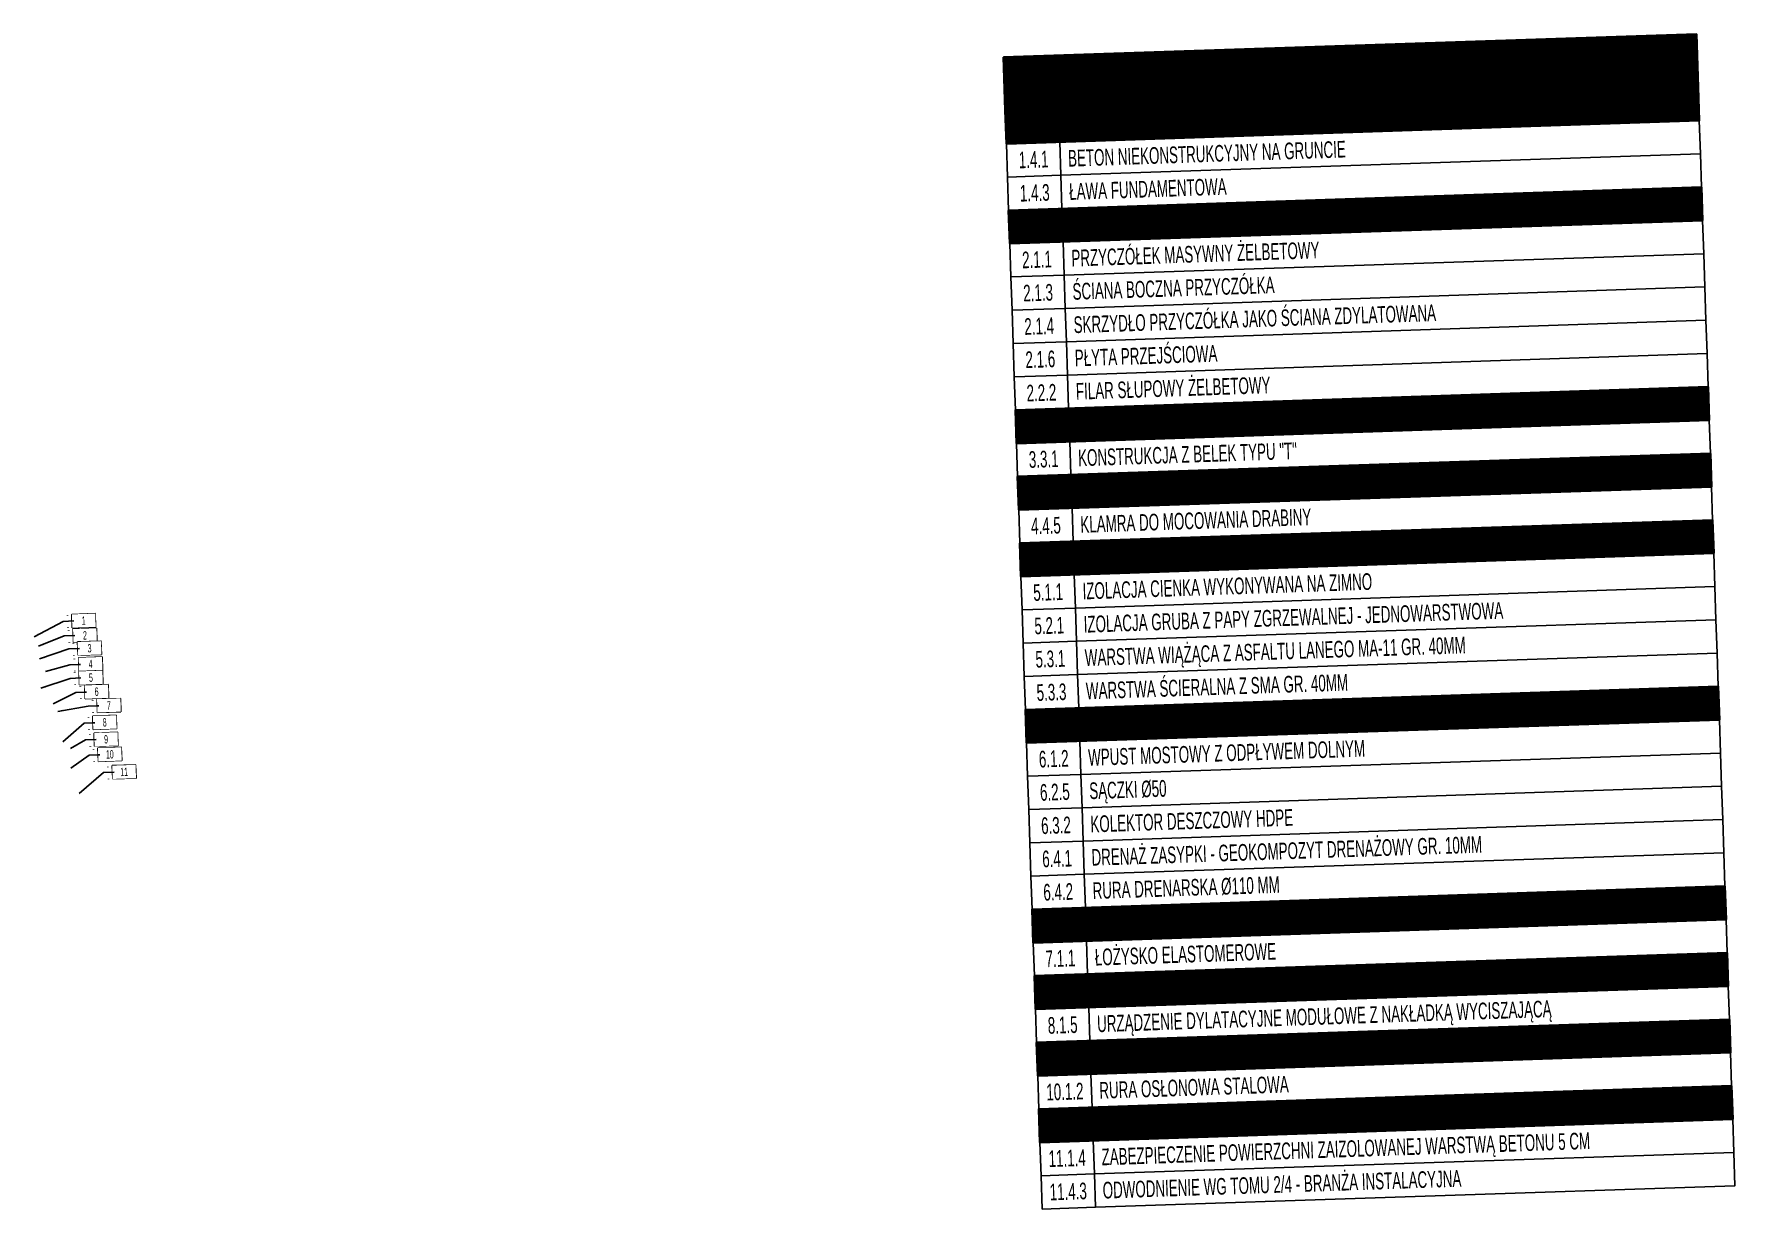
# Model space of a CAD drawing. Header units: metres. Extents: x 8395712 to 9795150, y 4166577 to 5794892.
# Drawn here: x 8418103.43 to 8418128.95, y 5772633.9 to 5772651.54 of the extents above; entities that cross this region are included whole.
import ezdxf
from ezdxf.enums import TextEntityAlignment as Align

# ---------------------------------------------------------------- set-up
doc = ezdxf.new("R2010")
doc.units = ezdxf.units.M
doc.set_wipeout_variables(frame=1)
doc.layers.add('00RysOpi-T', color=2, linetype='Continuous')
doc.layers.add('AII_M_opisy do legendy', color=2, linetype='Continuous')
doc.layers.add('AII_M_legenda', color=1, linetype='Continuous', lineweight=25)
doc.layers.add('AII_M_opisy wymiary', color=1, linetype='Continuous', lineweight=25)
doc.styles.add('CDMSTYLE', font='CDMSIMPL.shx', dxfattribs={"width": 0.7, "bigfont": 'CDMBIGPL.shx'})
doc.dimstyles.new('CDM-ME50MM$7', dxfattribs={"dimscale": 0.05, "dimtxt": 2.5, "dimasz": 1.5, "dimexe": 1.5, "dimexo": 5, "dimgap": 0.5, "dimtad": 1, "dimdec": 0, "dimlfac": 1000, "dimrnd": 1, "dimzin": 9, "dimtxsty": 'CDMSTYLE', "dimblk": 'OBLIQUE', "dimcen": 2.5, "dimdle": 1.5, "dimclrd": 9, "dimclre": 9, "dimadec": 1, "dimazin": 2, "dimtfac": 1, "dimtdec": 1, "dimtix": 1, "dimtmove": 2, "dimatfit": 3, "dimfxl": 1, "dimtvp": 1, "dimtolj": 1, "dimtzin": 0, "dimlwd": 25, "dimlwe": 25, "dimarcsym": 0})

# ---------------------------------------------------------------- blocks, each defined once
blk = doc.blocks.new('OpiNum01')
at = {"layer": 'AII_M_opisy do legendy', "color": 0, "linetype": 'Continuous'}
blk.add_lwpolyline([(-3.5, -2), (3.5, -2), (3.5, 2), (-3.5, 2)], close=True, dxfattribs=at)
at = {"color": 9, "linetype": 'Continuous', "lineweight": 25, "style": 'CDMSTYLE', "width": 0.7, "flags": 1}
for tag, p in [('NAZWAPOL', (-4.1, -6.8)), ('NAZWAANG', (-4.1, -10.48)), ('SPECYF', (-4.1, -14.15)), ('BAZA', (-4.1, -21.5)), ('ID', (-4.1, -17.82)), ('RYSUNEK', (-4.1, -25.17))]:
    blk.add_attdef(tag, p, '', height=2, dxfattribs=at)
at = {"layer": 'AII_M_opisy do legendy', "linetype": 'Continuous', "lineweight": -2, "style": 'CDMSTYLE', "width": 0.5}
blk.add_attdef('NR', text='', height=2.5, dxfattribs=at).set_placement((0, 0), align=Align.MIDDLE)
at = {"color": 0, "linetype": 'Continuous'}
blk.add_wipeout([(-3.5, -2), (3.5, -2), (3.5, 2), (-3.5, 2)], dxfattribs=at).dxf.layer = 'AII_M_opisy do legendy'
blk = doc.blocks.new('OpiTxt01')
at = {"color": 0, "linetype": 'Continuous', "lineweight": 20, "style": 'CDMSTYLE', "width": 0.7}
blk.add_attdef('TEKST_GORNY', (1, 0.89), '', height=2, dxfattribs=at)
at = {"color": 0, "linetype": 'Continuous', "lineweight": -2, "style": 'CDMSTYLE', "width": 0.7}
blk.add_attdef('TEKST_DOLNY', (1.05, -2.73), '', height=2, dxfattribs=at)
blk = doc.blocks.new('_OBLIQUE')
at = {"color": 0, "linetype": 'ByBlock'}
blk.add_line((-0.5, -0.5), (0.5, 0.5), dxfattribs=at)
blk = doc.blocks.new('OpiLeg02')
at = {"layer": 'AII_M_legenda', "linetype": 'Continuous', "lineweight": 25}
h = blk.add_hatch(dxfattribs=at)
h.set_pattern_fill('ANSI37', color=254, scale=0.04)
h.set_pattern_definition([(45, (-232.66827, -46.22293), (-0.08980256, 0.08980256), []), (135, (-232.66827, -46.22293), (-0.08980256, -0.08980256), [])])
h.paths.add_polyline_path([(0, 0), (104, 0), (104, 8), (0, 8)])
at = {"layer": 'AII_M_legenda', "color": 2, "linetype": 'Continuous', "lineweight": 35}
blk.add_lwpolyline([(0, 0), (104, 0), (104, 8), (0, 8)], close=True, dxfattribs=at)
at = {"layer": 'AII_M_legenda', "color": 3, "linetype": 'Continuous', "lineweight": -2, "style": 'CDMSTYLE', "width": 0.6}
blk.add_attdef('NAGŁÓWEK', text='', height=4, dxfattribs=at).set_placement((4, 4), align=Align.MIDDLE_LEFT)
blk = doc.blocks.new('OpiLeg03')
at = {"layer": 'AII_M_legenda', "linetype": 'Continuous', "lineweight": 25}
h = blk.add_hatch(dxfattribs=at)
h.set_pattern_fill('ANSI37', color=254, scale=0.03)
h.paths.add_polyline_path([(0, -5), (104, -5), (104, 0), (0, 0)])
at = {"layer": 'AII_M_legenda', "color": 0, "linetype": 'Continuous'}
blk.add_line((8, 0), (8, -5), dxfattribs=at)
at = {"layer": 'AII_M_legenda', "color": 2, "linetype": 'Continuous', "lineweight": 35}
blk.add_lwpolyline([(0, -5), (104, -5), (104, 0), (0, 0)], close=True, dxfattribs=at)
at = {"layer": 'AII_M_legenda', "color": 9, "linetype": 'Continuous', "lineweight": 25, "style": 'CDMSTYLE', "width": 0.7, "flags": 1}
for tag, p in [('SPECYF', (-25.64, -4.25)), ('ID', (-14.56, -4.25)), ('BAZA', (-7.93, -4.25))]:
    blk.add_attdef(tag, p, '', height=2, dxfattribs=at)
at = {"layer": 'AII_M_legenda', "color": 1, "linetype": 'Continuous', "lineweight": -2, "style": 'CDMSTYLE', "width": 0.6}
blk.add_attdef('NR', text='', height=2.5, dxfattribs=at).set_placement((4, -2.5), align=Align.MIDDLE)
blk.add_attdef('NAZWAPOL', text='', height=2.5, dxfattribs=at).set_placement((9.17, -2.5), align=Align.MIDDLE_LEFT)
blk = doc.blocks.new('OpiLeg01')
at = {"layer": 'AII_M_legenda', "color": 0, "linetype": 'Continuous'}
blk.add_lwpolyline([(0, -5), (8, -5), (8, 0), (0, 0)], close=True, dxfattribs=at)
blk.add_lwpolyline([(8, -5), (104, -5), (104, 0), (8, 0)], dxfattribs=at)
at = {"layer": 'AII_M_legenda', "color": 9, "linetype": 'Continuous', "lineweight": 25, "style": 'CDMSTYLE', "width": 0.7, "flags": 1}
for tag, p in [('SPECYF', (-25.64, -4.25)), ('ID', (-14.56, -4.25)), ('BAZA', (-7.93, -4.25))]:
    blk.add_attdef(tag, p, '', height=2, dxfattribs=at)
at = {"layer": 'AII_M_legenda', "linetype": 'Continuous', "lineweight": -2, "style": 'CDMSTYLE', "width": 0.6}
blk.add_attdef('NR', text='', height=2.5, dxfattribs=at).set_placement((4, -2.5), align=Align.MIDDLE)
blk.add_attdef('NAZWAPOL', text='', height=2.5, dxfattribs=at).set_placement((9.17, -2.5), align=Align.MIDDLE_LEFT)

msp = doc.modelspace()

# ---------------------------------------------------------------- linework, layer by layer
at = {"layer": 'AII_M_opisy wymiary', "color": 1, "linetype": 'ByBlock', "lineweight": 40}
msp.add_circle((8418171.8303, 5772432.124), 22459.4841, dxfattribs=at)

# ---------------------------------------------------------------- block references
at = {"layer": '00RysOpi-T', "color": 1, "linetype": 'ByBlock', "lineweight": 25, "xscale": 0.09999999999999999, "yscale": 0.09999999999999999, "zscale": 0.09999999999999999}
for name, p, rotation, values in [('OpiLeg02', (8418118.0008, 5772650.3915), 1.920622450795788, {'NAGŁÓWEK': 'LEGENDA'}), ('OpiLeg03', (8418118.0008, 5772650.3915), 1.920622450795788, {'NR': '1', 'NAZWAPOL': 'FUNDAMENTOWANIE'}), ('OpiLeg01', (8418118.0175, 5772649.8918), 1.920622450795788, {'NR': '1.4.1', 'NAZWAPOL': 'BETON NIEKONSTRUKCYJNY NA GRUNCIE'}), ('OpiLeg01', (8418118.0343, 5772649.3921), 1.920622450795788, {'NR': '1.4.3', 'NAZWAPOL': 'ŁAWA FUNDAMENTOWA'}), ('OpiLeg03', (8418118.0511, 5772648.8924), 1.920622450795788, {'NR': '2', 'NAZWAPOL': 'PODPORY'}), ('OpiLeg01', (8418118.0678, 5772648.3927), 1.920622450795788, {'NR': '2.1.1', 'NAZWAPOL': 'PRZYCZÓŁEK MASYWNY ŻELBETOWY'}), ('OpiLeg01', (8418118.0846, 5772647.893), 1.920622450795788, {'NR': '2.1.3', 'NAZWAPOL': 'ŚCIANA BOCZNA PRZYCZÓŁKA'}), ('OpiLeg01', (8418118.1013, 5772647.3932), 1.920622450795788, {'NR': '2.1.4', 'NAZWAPOL': 'SKRZYDŁO PRZYCZÓŁKA JAKO ŚCIANA ZDYLATOWANA'}), ('OpiLeg01', (8418118.1181, 5772646.8935), 1.920622450795788, {'NR': '2.1.6', 'NAZWAPOL': 'PŁYTA PRZEJŚCIOWA'}), ('OpiLeg01', (8418118.1348, 5772646.3938), 1.920622450795788, {'NR': '2.2.2', 'NAZWAPOL': 'FILAR SŁUPOWY ŻELBETOWY'}), ('OpiLeg03', (8418118.1516, 5772645.8941), 1.920622450795788, {'NR': '3', 'NAZWAPOL': 'KONSTRUKCJE BETONOWE'}), ('OpiLeg01', (8418118.1684, 5772645.3944), 1.920622450795788, {'NR': '3.3.1', 'NAZWAPOL': 'KONSTRUKCJA Z BELEK TYPU "T"'}), ('OpiLeg03', (8418118.1851, 5772644.8946), 1.920622450795788, {'NR': '4', 'NAZWAPOL': 'KONSTRUKCJE STALOWE'}), ('OpiLeg01', (8418118.2019, 5772644.3949), 1.920622450795788, {'NR': '4.4.5', 'NAZWAPOL': 'KLAMRA DO MOCOWANIA DRABINY'}), ('OpiLeg03', (8418118.2186, 5772643.8952), 1.920622450795788, {'NR': '5', 'NAZWAPOL': 'IZOLACJE I NAWIERZCHNIE'}), ('OpiLeg01', (8418118.2354, 5772643.3955), 1.920622450795788, {'NR': '5.1.1', 'NAZWAPOL': 'IZOLACJA CIENKA WYKONYWANA NA ZIMNO'}), ('OpiLeg01', (8418118.2521, 5772642.8958), 1.920622450795788, {'NR': '5.2.1', 'NAZWAPOL': 'IZOLACJA GRUBA Z PAPY ZGRZEWALNEJ - JEDNOWARSTWOWA'}), ('OpiLeg01', (8418118.2689, 5772642.396), 1.920622450795788, {'NR': '5.3.1', 'NAZWAPOL': 'WARSTWA WIĄŻĄCA Z ASFALTU LANEGO MA-11 GR. 40MM'}), ('OpiLeg01', (8418118.2857, 5772641.8963), 1.920622450795788, {'NR': '5.3.3', 'NAZWAPOL': 'WARSTWA ŚCIERALNA Z SMA GR. 40MM'}), ('OpiLeg03', (8418118.3024, 5772641.3966), 1.920622450795788, {'NR': '6', 'NAZWAPOL': 'ODWODNIENIE'}), ('OpiLeg01', (8418118.3192, 5772640.8969), 1.920622450795788, {'NR': '6.1.2', 'NAZWAPOL': 'WPUST MOSTOWY Z ODPŁYWEM DOLNYM'}), ('OpiLeg01', (8418118.3359, 5772640.3972), 1.920622450795788, {'NR': '6.2.5', 'NAZWAPOL': 'SĄCZKI %%C50'}), ('OpiLeg01', (8418118.3527, 5772639.8974), 1.920622450795788, {'NR': '6.3.2', 'NAZWAPOL': 'KOLEKTOR DESZCZOWY HDPE'}), ('OpiLeg01', (8418118.3695, 5772639.3977), 1.920622450795788, {'NR': '6.4.1', 'NAZWAPOL': 'DRENAŻ ZASYPKI - GEOKOMPOZYT DRENAŻOWY GR. 10MM'}), ('OpiLeg01', (8418118.3862, 5772638.898), 1.920622450795788, {'NR': '6.4.2', 'NAZWAPOL': 'RURA DRENARSKA %%C110 MM'}), ('OpiLeg03', (8418118.403, 5772638.3983), 1.920622450795788, {'NR': '7', 'NAZWAPOL': 'ŁOŻYSKA'}), ('OpiLeg01', (8418118.4197, 5772637.8986), 1.920622450795788, {'NR': '7.1.1', 'NAZWAPOL': 'ŁOŻYSKO ELASTOMEROWE'}), ('OpiLeg03', (8418118.4365, 5772637.3988), 1.920622450795788, {'NR': '8', 'NAZWAPOL': 'URZĄDZENIA DYLATACYJNE'}), ('OpiLeg03', (8418118.47, 5772636.3994), 1.920622450795789, {'NR': '10', 'NAZWAPOL': 'INNE ROBOTY MOSTOWE'}), ('OpiLeg01', (8418118.4868, 5772635.8997), 1.920622450795789, {'NR': '10.1.2', 'NAZWAPOL': 'RURA OSŁONOWA STALOWA'}), ('OpiLeg03', (8418118.5035, 5772635.4), 1.920622450795789, {'NR': '11', 'NAZWAPOL': 'POZOSTAŁE POZYCJE'}), ('OpiLeg01', (8418118.5203, 5772634.9003), 1.920622450795789, {'NR': '11.1.4', 'NAZWAPOL': 'ZABEZPIECZENIE POWIERZCHNI ZAIZOLOWANEJ WARSTWĄ BETONU 5 CM'}), ('OpiLeg01', (8418118.537, 5772634.4005), 1.920622450795789, {'NR': '11.4.3', 'NAZWAPOL': 'ODWODNIENIE WG TOMU 2/4 - BRANŻA INSTALACYJNA'})]:
    msp.add_blockref(name, p, dxfattribs=dict(at, rotation=rotation)).add_auto_attribs(values)
at = {"layer": '00RysOpi-T', "color": 1, "xscale": 0.1, "yscale": 0.1, "zscale": 0.1, "rotation": 1.920622450795788}
msp.add_blockref('OpiLeg01', (8418118.4532, 5772636.8991), dxfattribs=at).add_auto_attribs({'NR': '8.1.5', 'NAZWAPOL': 'URZĄDZENIE DYLATACYJNE MODUŁOWE Z NAKŁADKĄ WYCISZAJĄCĄ'})

# ---------------------------------------------------------------- next in the draw order: block references
at = {"layer": '00RysOpi-T', "color": 1, "linetype": 'Continuous', "lineweight": 0, "xscale": 0.05, "yscale": 0.05, "zscale": 0.05, "rotation": 1.920622384353295}
msp.add_blockref('OpiNum01', (8418104.1752, 5772642.7331), dxfattribs=at).add_auto_attribs({'NR': '1'})

# ---------------------------------------------------------------- next in the draw order: block references
at = {"layer": 'Defpoints', "color": 250, "linetype": 'Continuous', "lineweight": 0, "xscale": 0.05, "yscale": 0.05, "zscale": 0.05, "rotation": 1.920622384353295}
msp.add_blockref('OpiTxt01', (8418103.8653, 5772642.7227), dxfattribs=at).add_auto_attribs({'TEKST_GORNY': '-', 'TEKST_DOLNY': '-'})

# ---------------------------------------------------------------- next in the draw order: leaders
at = {"layer": '00RysOpi-T', "color": 9, "linetype": 'Continuous', "lineweight": 0}
msp.add_leader([(8418103.4288, 5772642.4924), (8418103.8653, 5772642.7227), (8418104.0253, 5772642.728)], dimstyle='CDM-ME50MM$7', dxfattribs=at)

# ---------------------------------------------------------------- next in the draw order: block references
at = {"layer": '00RysOpi-T', "color": 1, "linetype": 'Continuous', "lineweight": 0, "xscale": 0.05, "yscale": 0.05, "zscale": 0.05, "rotation": 1.920622421776369}
msp.add_blockref('OpiNum01', (8418104.1931, 5772642.513), dxfattribs=at).add_auto_attribs({'NR': '2'})

# ---------------------------------------------------------------- next in the draw order: block references
at = {"layer": 'Defpoints', "color": 250, "linetype": 'Continuous', "lineweight": 0, "xscale": 0.05, "yscale": 0.05, "zscale": 0.05, "rotation": 1.920622421776369}
msp.add_blockref('OpiTxt01', (8418103.8833, 5772642.5026), dxfattribs=at).add_auto_attribs({'TEKST_GORNY': '-', 'TEKST_DOLNY': '-'})

# ---------------------------------------------------------------- next in the draw order: leaders
at = {"layer": '00RysOpi-T', "color": 9, "linetype": 'Continuous', "lineweight": 0}
msp.add_leader([(8418103.496, 5772642.3482), (8418103.8833, 5772642.5026), (8418104.0432, 5772642.508)], dimstyle='CDM-ME50MM$7', dxfattribs=at)

# ---------------------------------------------------------------- next in the draw order: block references
at = {"layer": '00RysOpi-T', "color": 1, "linetype": 'Continuous', "lineweight": 0, "xscale": 0.05, "yscale": 0.05, "zscale": 0.05, "rotation": 1.920621834726441}
msp.add_blockref('OpiNum01', (8418104.2617, 5772642.3193), dxfattribs=at).add_auto_attribs({'NR': '3'})

# ---------------------------------------------------------------- next in the draw order: block references
at = {"layer": 'Defpoints', "color": 250, "linetype": 'Continuous', "lineweight": 0, "xscale": 0.05, "yscale": 0.05, "zscale": 0.05, "rotation": 1.920621834726441}
msp.add_blockref('OpiTxt01', (8418103.9519, 5772642.3089), dxfattribs=at).add_auto_attribs({'TEKST_GORNY': '-', 'TEKST_DOLNY': '-'})

# ---------------------------------------------------------------- next in the draw order: leaders
at = {"layer": '00RysOpi-T', "color": 9, "linetype": 'Continuous', "lineweight": 0}
msp.add_leader([(8418103.5123, 5772642.1576), (8418103.9519, 5772642.3089), (8418104.1118, 5772642.3143)], dimstyle='CDM-ME50MM$7', dxfattribs=at)

# ---------------------------------------------------------------- next in the draw order: block references
at = {"layer": '00RysOpi-T', "color": 1, "linetype": 'Continuous', "lineweight": 0, "xscale": 0.05, "yscale": 0.05, "zscale": 0.05, "rotation": 1.920621820108039}
msp.add_blockref('OpiNum01', (8418104.2772, 5772642.0821), dxfattribs=at).add_auto_attribs({'NR': '4'})

# ---------------------------------------------------------------- next in the draw order: block references
at = {"layer": 'Defpoints', "color": 250, "linetype": 'Continuous', "lineweight": 0, "xscale": 0.05, "yscale": 0.05, "zscale": 0.05, "rotation": 1.920621820108039}
msp.add_blockref('OpiTxt01', (8418103.9674, 5772642.0717), dxfattribs=at).add_auto_attribs({'TEKST_GORNY': '-', 'TEKST_DOLNY': '-'})

# ---------------------------------------------------------------- next in the draw order: leaders
at = {"layer": '00RysOpi-T', "color": 9, "linetype": 'Continuous', "lineweight": 0}
msp.add_leader([(8418103.6014, 5772641.9681), (8418103.9674, 5772642.0717), (8418104.1273, 5772642.077)], dimstyle='CDM-ME50MM$7', dxfattribs=at)

# ---------------------------------------------------------------- next in the draw order: block references
at = {"layer": '00RysOpi-T', "color": 1, "linetype": 'Continuous', "lineweight": 0, "xscale": 0.05, "yscale": 0.05, "zscale": 0.05, "rotation": 1.920621943398094}
msp.add_blockref('OpiNum01', (8418104.2825, 5772641.8771), dxfattribs=at).add_auto_attribs({'NR': '5'})

# ---------------------------------------------------------------- next in the draw order: block references
at = {"layer": 'Defpoints', "color": 250, "linetype": 'Continuous', "lineweight": 0, "xscale": 0.05, "yscale": 0.05, "zscale": 0.05, "rotation": 1.920621943398094}
msp.add_blockref('OpiTxt01', (8418103.9727, 5772641.8667), dxfattribs=at).add_auto_attribs({'TEKST_GORNY': '-', 'TEKST_DOLNY': '-'})

# ---------------------------------------------------------------- next in the draw order: leaders
at = {"layer": '00RysOpi-T', "color": 9, "linetype": 'Continuous', "lineweight": 0}
msp.add_leader([(8418103.53, 5772641.7176), (8418103.9727, 5772641.8667), (8418104.1326, 5772641.8721)], dimstyle='CDM-ME50MM$7', dxfattribs=at)

# ---------------------------------------------------------------- next in the draw order: block references
at = {"layer": '00RysOpi-T', "color": 1, "linetype": 'Continuous', "lineweight": 0, "xscale": 0.05, "yscale": 0.05, "zscale": 0.05, "rotation": 1.920621265026459}
msp.add_blockref('OpiNum01', (8418104.368, 5772641.6667), dxfattribs=at).add_auto_attribs({'NR': '6'})

# ---------------------------------------------------------------- next in the draw order: block references
at = {"layer": '00RysOpi-T', "color": 1, "linetype": 'Continuous', "lineweight": 0, "xscale": 0.05, "yscale": 0.05, "zscale": 0.05, "rotation": 1.92062252700936}
msp.add_blockref('OpiNum01', (8418104.5528, 5772641.4606), dxfattribs=at).add_auto_attribs({'NR': '7'})
at = {"layer": 'Defpoints', "color": 250, "linetype": 'Continuous', "lineweight": 0, "xscale": 0.05, "yscale": 0.05, "zscale": 0.05, "rotation": 1.920621265026459}
msp.add_blockref('OpiTxt01', (8418104.0581, 5772641.6563), dxfattribs=at).add_auto_attribs({'TEKST_GORNY': '-', 'TEKST_DOLNY': '-'})

# ---------------------------------------------------------------- next in the draw order: leaders
at = {"layer": '00RysOpi-T', "color": 9, "linetype": 'Continuous', "lineweight": 0}
msp.add_leader([(8418103.7137, 5772641.4857), (8418104.0581, 5772641.6563), (8418104.218, 5772641.6617)], dimstyle='CDM-ME50MM$7', dxfattribs=at)

# ---------------------------------------------------------------- next in the draw order: block references
at = {"layer": 'Defpoints', "color": 250, "linetype": 'Continuous', "lineweight": 0, "xscale": 0.05, "yscale": 0.05, "zscale": 0.05, "rotation": 1.92062252700936}
msp.add_blockref('OpiTxt01', (8418104.243, 5772641.4502), dxfattribs=at).add_auto_attribs({'TEKST_GORNY': '-', 'TEKST_DOLNY': '-'})

# ---------------------------------------------------------------- next in the draw order: leaders
at = {"layer": '00RysOpi-T', "color": 9, "linetype": 'Continuous', "lineweight": 0}
msp.add_leader([(8418103.7837, 5772641.3711), (8418104.243, 5772641.4502), (8418104.4029, 5772641.4556)], dimstyle='CDM-ME50MM$7', dxfattribs=at)

# ---------------------------------------------------------------- next in the draw order: block references
at = {"layer": '00RysOpi-T', "color": 1, "linetype": 'Continuous', "lineweight": 0, "xscale": 0.05, "yscale": 0.05, "zscale": 0.05, "rotation": 1.920621643248176}
msp.add_blockref('OpiNum01', (8418104.4896, 5772641.2063), dxfattribs=at).add_auto_attribs({'NR': '8'})

# ---------------------------------------------------------------- next in the draw order: block references
at = {"layer": 'Defpoints', "color": 250, "linetype": 'Continuous', "lineweight": 0, "xscale": 0.05, "yscale": 0.05, "zscale": 0.05, "rotation": 1.920621643248176}
msp.add_blockref('OpiTxt01', (8418104.1798, 5772641.1959), dxfattribs=at).add_auto_attribs({'TEKST_GORNY': '-', 'TEKST_DOLNY': '-'})

# ---------------------------------------------------------------- next in the draw order: leaders
at = {"layer": '00RysOpi-T', "color": 9, "linetype": 'Continuous', "lineweight": 0}
msp.add_leader([(8418103.8625, 5772640.9146), (8418104.1798, 5772641.1959), (8418104.3397, 5772641.2013)], dimstyle='CDM-ME50MM$7', dxfattribs=at)

# ---------------------------------------------------------------- next in the draw order: block references
at = {"layer": '00RysOpi-T', "color": 1, "linetype": 'Continuous', "lineweight": 0, "xscale": 0.05, "yscale": 0.05, "zscale": 0.05, "rotation": 1.920622332969892}
msp.add_blockref('OpiNum01', (8418104.5099, 5772640.9523), dxfattribs=at).add_auto_attribs({'NR': '9'})

# ---------------------------------------------------------------- next in the draw order: block references
at = {"layer": 'Defpoints', "color": 250, "linetype": 'Continuous', "lineweight": 0, "xscale": 0.05, "yscale": 0.05, "zscale": 0.05, "rotation": 1.920622332969892}
msp.add_blockref('OpiTxt01', (8418104.2, 5772640.9419), dxfattribs=at).add_auto_attribs({'TEKST_GORNY': '-', 'TEKST_DOLNY': '-'})

# ---------------------------------------------------------------- next in the draw order: leaders
at = {"layer": '00RysOpi-T', "color": 9, "linetype": 'Continuous', "lineweight": 0}
msp.add_leader([(8418103.9774, 5772640.815), (8418104.2, 5772640.9419), (8418104.36, 5772640.9473)], dimstyle='CDM-ME50MM$7', dxfattribs=at)

# ---------------------------------------------------------------- next in the draw order: block references
at = {"layer": '00RysOpi-T', "color": 1, "linetype": 'Continuous', "lineweight": 0, "xscale": 0.05, "yscale": 0.05, "zscale": 0.05, "rotation": 1.920622301767756}
msp.add_blockref('OpiNum01', (8418104.566, 5772640.7259), dxfattribs=at).add_auto_attribs({'NR': '10'})

# ---------------------------------------------------------------- next in the draw order: block references
at = {"layer": '00RysOpi-T', "color": 1, "linetype": 'Continuous', "lineweight": 0, "xscale": 0.05, "yscale": 0.05, "zscale": 0.05, "rotation": 1.92062173340468}
msp.add_blockref('OpiNum01', (8418104.7806, 5772640.4623), dxfattribs=at).add_auto_attribs({'NR': '11'})
at = {"layer": 'Defpoints', "color": 250, "linetype": 'Continuous', "lineweight": 0, "xscale": 0.05, "yscale": 0.05, "zscale": 0.05, "rotation": 1.920622301767756}
msp.add_blockref('OpiTxt01', (8418104.2562, 5772640.7155), dxfattribs=at).add_auto_attribs({'TEKST_GORNY': '-', 'TEKST_DOLNY': '-'})

# ---------------------------------------------------------------- next in the draw order: leaders
at = {"layer": '00RysOpi-T', "color": 9, "linetype": 'Continuous', "lineweight": 0}
msp.add_leader([(8418103.9816, 5772640.5175), (8418104.2562, 5772640.7155), (8418104.4161, 5772640.7209)], dimstyle='CDM-ME50MM$7', dxfattribs=at)

# ---------------------------------------------------------------- next in the draw order: block references
at = {"layer": 'Defpoints', "color": 250, "linetype": 'Continuous', "lineweight": 0, "xscale": 0.05, "yscale": 0.05, "zscale": 0.05, "rotation": 1.92062173340468}
msp.add_blockref('OpiTxt01', (8418104.4708, 5772640.4519), dxfattribs=at).add_auto_attribs({'TEKST_GORNY': '-', 'TEKST_DOLNY': '-'})

# ---------------------------------------------------------------- next in the draw order: leaders
at = {"layer": '00RysOpi-T', "color": 9, "linetype": 'Continuous', "lineweight": 0}
msp.add_leader([(8418104.104, 5772640.1391), (8418104.4708, 5772640.4519), (8418104.6307, 5772640.4572)], dimstyle='CDM-ME50MM$7', dxfattribs=at)

doc.saveas('drawing.dxf')
